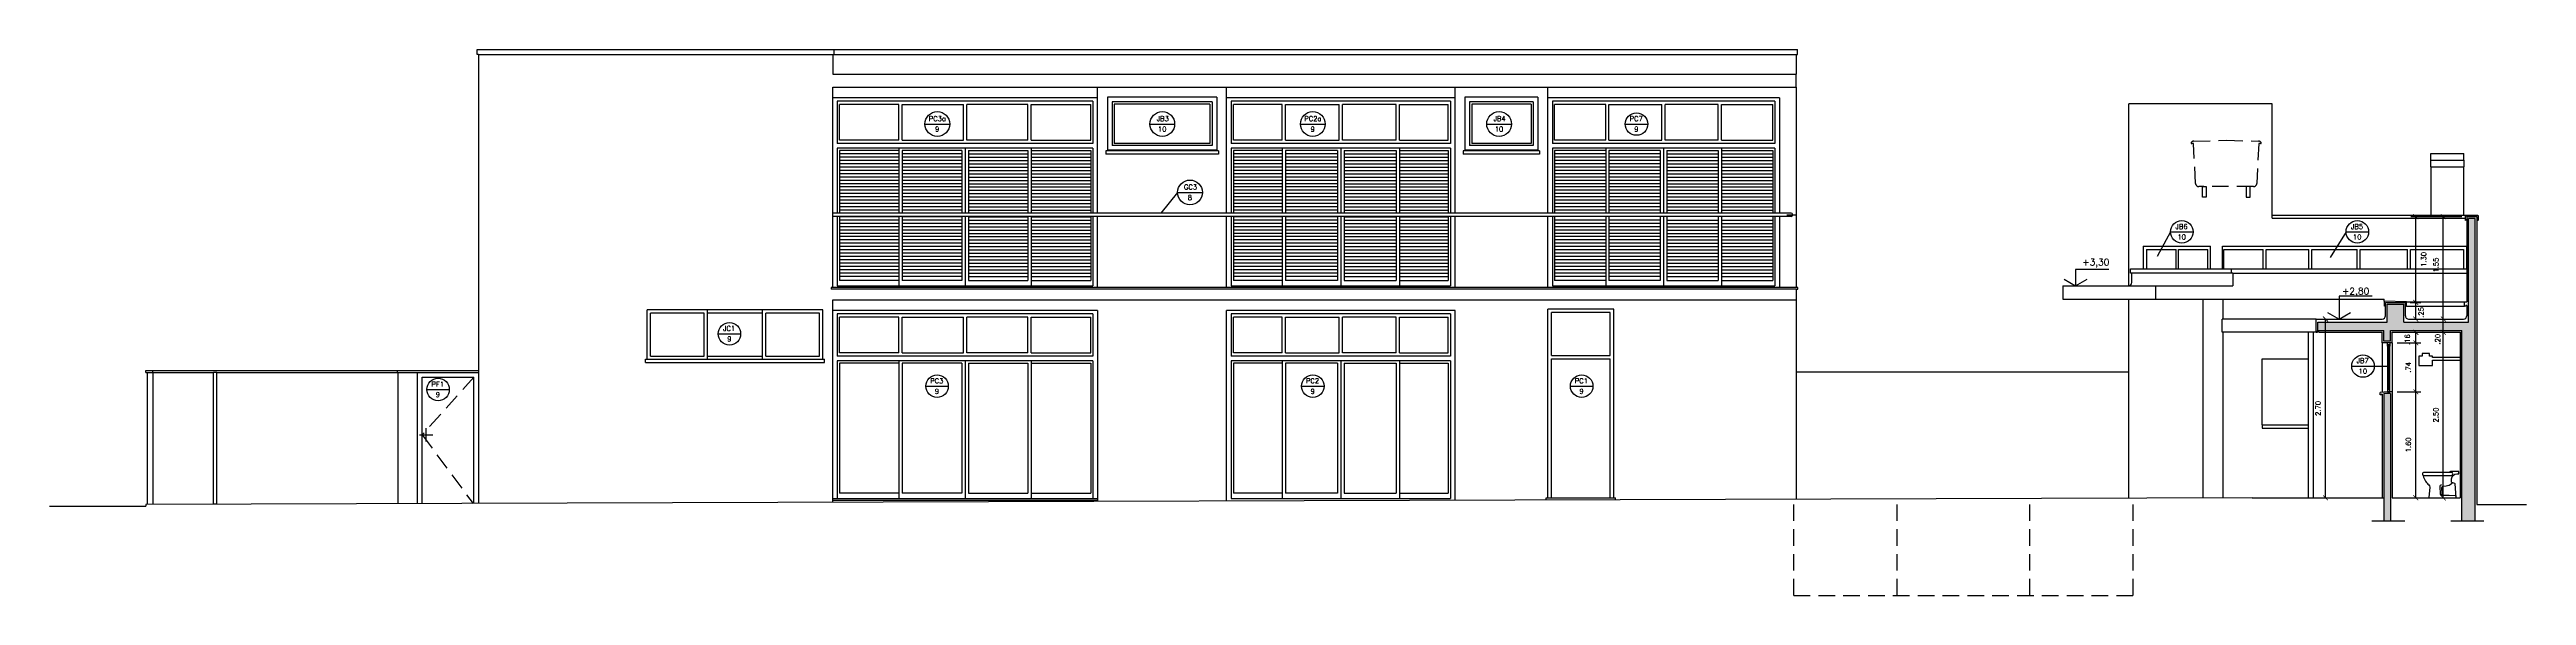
# Model space of a CAD drawing. Header units: millimetres. Extents: x 128 to 761, y 122 to 191.
# Drawn here: x 723.1 to 760.51, y 122.53 to 130.77 of the extents above; entities that cross this region are included whole.
import ezdxf

# ---------------------------------------------------------------- set-up
doc = ezdxf.new("R2010")
doc.units = ezdxf.units.MM
doc.linetypes.add('DASHDOT', pattern=[1, 0.5, -0.25, 0, -0.25])
doc.linetypes.add('HIDDEN', pattern=[0.375, 0.25, -0.125])
for name, color, linetype in [('ALV', 5, 'Continuous'), ('CAIX', 2, 'Continuous'), ('CAIXN', 7, 'Continuous'), ('COTAS', 1, 'Continuous'), ('LPROJ', 7, 'HIDDEN'), ('LVISTA01', 8, 'Continuous'), ('LVISTA02', 1, 'Continuous'), ('LVISTA03', 4, 'Continuous'), ('NOTAS', 2, 'Continuous'), ('PEÇAS', 7, 'Continuous'), ('PEÇAS50', 8, 'Continuous'), ('REVEST', 2, 'Continuous'), ('SOLID', 8, 'Continuous')]:
    doc.layers.add(name, color=color, linetype=linetype)
doc.styles.add('60-50', font='romans.shx', dxfattribs={"height": 0.075})
doc.styles.add('80-50', font='romans.shx', dxfattribs={"height": 0.1})
doc.dimstyles.new('50', dxfattribs={"dimtxt": 0.1, "dimasz": 2.5, "dimexe": 1.25, "dimexo": 0.625, "dimgap": 0.075, "dimtad": 1, "dimzin": 0, "dimdsep": 46, "dimtxsty": '60-50', "dimcen": 2.5, "dimclrt": 3, "dimadec": 0, "dimazin": 0, "dimtfac": 1, "dimtmove": 0, "dimatfit": 3, "dimfxl": 1, "dimarcsym": 0})

# ---------------------------------------------------------------- blocks, each defined once
blk = doc.blocks.new('_ARCHTICK')
at = {"color": 0, "linetype": 'ByBlock', "const_width": 0.15}
blk.add_lwpolyline([(-0.5, -0.5), (0.5, 0.5)], dxfattribs=at)
blk = doc.blocks.new('*D536')
at = {"layer": 'COTAS', "color": 0, "lineweight": -2}
for p, q in [((758.554, 125.6), (758.91, 125.6)), ((758.835, 124), (758.835, 125.6))]:
    blk.add_line(p, q, dxfattribs=at)
at = {"layer": 'DEFPOINTS', "color": 0}
for p in [(758.479, 125.6), (758.835, 125.6), (758.835, 124)]:
    blk.add_point(p, dxfattribs=at)
at = {"layer": 'COTAS', "color": 0, "lineweight": -2, "xscale": 0.075, "yscale": 0.075, "zscale": 0.075}
for p, rotation in [((758.835, 125.6), 90), ((758.835, 124), 270)]:
    blk.add_blockref('_ARCHTICK', p, dxfattribs=dict(at, rotation=rotation))
at = {"layer": 'COTAS', "color": 3, "insert": (758.722, 124.8), "char_height": 0.075, "attachment_point": 5, "rotation": 90, "style": '60-50'}
blk.add_mtext('1.60', dxfattribs=at)
blk = doc.blocks.new('*D537')
at = {"layer": 'COTAS', "color": 0, "lineweight": -2}
for p, q in [((758.554, 126.34), (758.91, 126.34)), ((758.835, 125.6), (758.835, 126.34))]:
    blk.add_line(p, q, dxfattribs=at)
at = {"layer": 'DEFPOINTS', "color": 0}
for p in [(758.479, 126.34), (758.835, 126.34), (758.479, 125.6)]:
    blk.add_point(p, dxfattribs=at)
at = {"layer": 'COTAS', "color": 0, "lineweight": -2, "xscale": 0.075, "yscale": 0.075, "zscale": 0.075}
for p, rotation in [((758.835, 126.34), 90), ((758.835, 125.6), 270)]:
    blk.add_blockref('_ARCHTICK', p, dxfattribs=dict(at, rotation=rotation))
at = {"layer": 'COTAS', "color": 3, "insert": (758.722, 125.97), "char_height": 0.075, "attachment_point": 5, "rotation": 90, "style": '60-50'}
blk.add_mtext('.74', dxfattribs=at)
blk = doc.blocks.new('*D538')
at = {"layer": 'COTAS', "color": 0, "lineweight": -2}
blk.add_line((758.835, 126.34), (758.835, 126.5), dxfattribs=at)
at = {"layer": 'DEFPOINTS', "color": 0}
for p in [(758.835, 126.5), (758.835, 126.5), (758.479, 126.34)]:
    blk.add_point(p, dxfattribs=at)
at = {"layer": 'COTAS', "color": 0, "lineweight": -2, "xscale": 0.075, "yscale": 0.075, "zscale": 0.075}
for p, rotation in [((758.835, 126.5), 90), ((758.835, 126.34), 270)]:
    blk.add_blockref('_ARCHTICK', p, dxfattribs=dict(at, rotation=rotation))
at = {"layer": 'COTAS', "color": 3, "insert": (758.707, 126.39), "char_height": 0.075, "attachment_point": 5, "rotation": 90, "style": '60-50'}
blk.add_mtext('.16', dxfattribs=at)
blk = doc.blocks.new('*D539')
at = {"layer": 'COTAS', "color": 0, "lineweight": -2}
for p, q in [((758.752, 126.95), (758.91, 126.95)), ((758.835, 126.7), (758.835, 126.95))]:
    blk.add_line(p, q, dxfattribs=at)
at = {"layer": 'DEFPOINTS', "color": 0}
for p in [(758.677, 126.95), (758.835, 126.95), (758.835, 126.7)]:
    blk.add_point(p, dxfattribs=at)
at = {"layer": 'COTAS', "color": 0, "lineweight": -2, "xscale": 0.075, "yscale": 0.075, "zscale": 0.075}
for p, rotation in [((758.835, 126.95), 90), ((758.835, 126.7), 270)]:
    blk.add_blockref('_ARCHTICK', p, dxfattribs=dict(at, rotation=rotation))
at = {"layer": 'COTAS', "color": 3, "insert": (758.914, 126.8), "char_height": 0.075, "attachment_point": 5, "rotation": 90, "style": '60-50'}
blk.add_mtext('.25', dxfattribs=at)
blk = doc.blocks.new('*D540')
at = {"layer": 'COTAS', "color": 0, "lineweight": -2}
for p, q in [((759.53, 128.245), (758.76, 128.245)), ((758.835, 126.95), (758.835, 128.245))]:
    blk.add_line(p, q, dxfattribs=at)
at = {"layer": 'DEFPOINTS', "color": 0}
for p in [(758.835, 128.245), (759.605, 128.245), (758.677, 126.95)]:
    blk.add_point(p, dxfattribs=at)
at = {"layer": 'COTAS', "color": 0, "lineweight": -2, "xscale": 0.075, "yscale": 0.075, "zscale": 0.075}
for p, rotation in [((758.835, 128.245), 90), ((758.835, 126.95), 270)]:
    blk.add_blockref('_ARCHTICK', p, dxfattribs=dict(at, rotation=rotation))
at = {"layer": 'COTAS', "color": 3, "insert": (758.955, 127.6), "char_height": 0.075, "attachment_point": 5, "rotation": 90, "style": '60-50'}
blk.add_mtext('1.30', dxfattribs=at)
blk = doc.blocks.new('*D541')
at = {"layer": 'COTAS', "color": 0, "lineweight": -2}
blk.add_line((759.25, 124), (759.25, 126.5), dxfattribs=at)
at = {"layer": 'DEFPOINTS', "color": 0}
for p in [(759.25, 126.5), (759.25, 126.5), (759.25, 124)]:
    blk.add_point(p, dxfattribs=at)
at = {"layer": 'COTAS', "color": 0, "lineweight": -2, "xscale": 0.075, "yscale": 0.075, "zscale": 0.075}
for p, rotation in [((759.25, 126.5), 90), ((759.25, 124), 270)]:
    blk.add_blockref('_ARCHTICK', p, dxfattribs=dict(at, rotation=rotation))
at = {"layer": 'COTAS', "color": 3, "insert": (759.138, 125.25), "char_height": 0.075, "attachment_point": 5, "rotation": 90, "style": '60-50'}
blk.add_mtext('2.50', dxfattribs=at)
blk = doc.blocks.new('*D542')
at = {"layer": 'COTAS', "color": 0, "lineweight": -2}
for p, q in [((759.53, 128.245), (759.175, 128.245)), ((759.25, 126.7), (759.25, 128.245))]:
    blk.add_line(p, q, dxfattribs=at)
at = {"layer": 'DEFPOINTS', "color": 0}
for p in [(759.25, 128.245), (759.605, 128.245), (759.25, 126.7)]:
    blk.add_point(p, dxfattribs=at)
at = {"layer": 'COTAS', "color": 0, "lineweight": -2, "xscale": 0.075, "yscale": 0.075, "zscale": 0.075}
for p, rotation in [((759.25, 128.245), 90), ((759.25, 126.7), 270)]:
    blk.add_blockref('_ARCHTICK', p, dxfattribs=dict(at, rotation=rotation))
at = {"layer": 'COTAS', "color": 3, "insert": (759.138, 127.514), "char_height": 0.075, "attachment_point": 5, "rotation": 90, "style": '60-50'}
blk.add_mtext('1.55', dxfattribs=at)
blk = doc.blocks.new('*D543')
at = {"layer": 'COTAS', "color": 0, "lineweight": -2}
blk.add_line((759.25, 126.5), (759.25, 126.7), dxfattribs=at)
at = {"layer": 'DEFPOINTS', "color": 0}
for p in [(759.25, 126.7), (759.25, 126.7), (759.25, 126.5)]:
    blk.add_point(p, dxfattribs=at)
at = {"layer": 'COTAS', "color": 0, "lineweight": -2, "xscale": 0.075, "yscale": 0.075, "zscale": 0.075}
for p, rotation in [((759.25, 126.7), 90), ((759.25, 126.5), 270)]:
    blk.add_blockref('_ARCHTICK', p, dxfattribs=dict(at, rotation=rotation))
at = {"layer": 'COTAS', "color": 3, "insert": (759.165, 126.395), "char_height": 0.075, "attachment_point": 5, "rotation": 90, "style": '60-50'}
blk.add_mtext('.20', dxfattribs=at)
blk = doc.blocks.new('*D544')
at = {"layer": 'COTAS', "color": 0, "lineweight": -2}
blk.add_line((757.472, 124), (757.472, 126.7), dxfattribs=at)
at = {"layer": 'DEFPOINTS', "color": 0}
for p in [(757.472, 126.7), (757.472, 126.7), (757.472, 124)]:
    blk.add_point(p, dxfattribs=at)
at = {"layer": 'COTAS', "color": 0, "lineweight": -2, "xscale": 0.075, "yscale": 0.075, "zscale": 0.075}
for p, rotation in [((757.472, 126.7), 90), ((757.472, 124), 270)]:
    blk.add_blockref('_ARCHTICK', p, dxfattribs=dict(at, rotation=rotation))
at = {"layer": 'COTAS', "color": 3, "insert": (757.359, 125.35), "char_height": 0.075, "attachment_point": 5, "rotation": 90, "style": '60-50'}
blk.add_mtext('2.70', dxfattribs=at)

msp = doc.modelspace()

# ---------------------------------------------------------------- hatches: boundary and pattern name
at = {"layer": 'SOLID'}
h = msp.add_hatch(color=256, dxfattribs=at)
h.paths.add_polyline_path([(759.7295, 128.2202), (759.6295, 128.2202), (759.6295, 126.6502), (758.652, 126.6502), (758.652, 126.9252), (758.402, 126.9252), (758.402, 126.6502), (757.3572, 126.6502), (757.3572, 126.5252), (758.3544, 126.5252), (758.3544, 126.3652), (758.4544, 126.3652), (758.4544, 126.5252), (759.5295, 126.5252), (759.5295, 123.6502), (759.7295, 123.6502)])
h.paths.add_polyline_path([(758.4544, 125.5752), (758.3544, 125.5752), (758.3544, 123.6502), (758.4544, 123.6502)], flags=17)

# ---------------------------------------------------------------- linework, layer by layer
at = {"layer": 'ALV'}
for p, q in [((759.6295, 126.6502), (759.6295, 128.2202)), ((759.7295, 128.2202), (759.6295, 128.2202)), ((759.7295, 123.6502), (759.7295, 128.2202)), ((758.402, 126.6502), (758.402, 126.9252)), ((758.402, 126.9252), (758.652, 126.9252)), ((758.652, 126.6502), (758.652, 126.9252)), ((757.3572, 126.6502), (758.402, 126.6502)), ((757.3572, 126.5252), (757.3572, 126.6502)), ((757.3572, 126.5252), (758.3544, 126.5252)), ((758.3544, 126.3652), (758.3544, 126.5252)), ((758.4544, 126.5252), (759.5295, 126.5252)), ((758.4544, 126.3652), (758.4544, 126.5252)), ((758.652, 126.6502), (759.6295, 126.6502)), ((759.5295, 123.6502), (759.5295, 126.5252)), ((758.4544, 126.3652), (758.3544, 126.3652)), ((758.4544, 125.5752), (758.3544, 125.5752)), ((758.3544, 125.5752), (758.3544, 123.6502)), ((758.4544, 125.5752), (758.4544, 123.6502))]:
    msp.add_line(p, q, dxfattribs=at)
at = {"layer": 'CAIX'}
for p, q in [((758.4069, 126.2902), (758.4069, 126.3402)), ((758.4169, 126.2902), (758.4069, 126.2902)), ((758.4169, 126.3102), (758.4169, 126.2902)), ((758.4319, 126.3102), (758.4169, 126.3102)), ((758.4169, 126.2902), (758.4169, 125.6502)), ((758.4319, 126.2902), (758.4319, 126.3102)), ((758.4319, 126.2902), (758.4319, 125.6502)), ((758.4419, 126.2902), (758.4319, 126.2902)), ((758.4419, 126.3402), (758.4419, 126.2902)), ((725.574, 123.9102), (725.574, 125.8902)), ((725.624, 125.8902), (725.574, 125.8902)), ((725.624, 123.9102), (725.624, 125.8902)), ((725.574, 123.9102), (725.624, 123.9102))]:
    msp.add_line(p, q, dxfattribs=at)
for points in [[(759.6045, 128.2102), (759.5845, 128.1902), (759.5845, 128.2552), (759.7745, 128.2652), (759.7745, 128.1902), (759.7545, 128.2102)], [(758.677, 126.9152), (758.697, 126.8952), (758.697, 126.9602), (758.357, 126.9702), (758.357, 126.8952), (758.377, 126.9152)]]:
    msp.add_lwpolyline(points, dxfattribs=at)
msp.add_lwpolyline([(758.4169, 125.6302), (758.4169, 125.6502), (758.4069, 125.6502), (758.4069, 125.6002), (758.4419, 125.6002), (758.4419, 125.6502), (758.4319, 125.6502), (758.4319, 125.6302)], close=True, dxfattribs=at)
at = {"layer": 'CAIXN', "color": 8, "ltscale": 0.5}
for p, q in [((736.3174, 129.6449), (736.6914, 129.6449)), ((739.715, 129.6449), (740.089, 129.6449)), ((741.9885, 129.6449), (742.3625, 129.6449)), ((744.8027, 129.6449), (745.1767, 129.6449)), ((746.8947, 129.6449), (747.2347, 129.6449)), ((740.1338, 128.6121), (739.8798, 128.3002)), ((740.1338, 128.6121), (740.5078, 128.6121)), ((755.1306, 128.0161), (754.931, 127.6458)), ((755.1306, 128.0161), (755.4706, 128.0161)), ((757.782, 128.0161), (757.5397, 127.6315)), ((757.782, 128.0161), (758.122, 128.0161)), ((733.194, 126.4769), (733.534, 126.4769)), ((757.8673, 125.9897), (758.4169, 125.9897)), ((728.7936, 125.6354), (729.1336, 125.6354)), ((736.3305, 125.686), (736.6705, 125.686)), ((742.0055, 125.686), (742.3455, 125.686)), ((746.0666, 125.686), (746.4066, 125.686))]:
    msp.add_line(p, q, dxfattribs=at)
for centre, radius in [((736.5044, 129.6449), 0.187), ((739.902, 129.6449), 0.187), ((742.1755, 129.6449), 0.187), ((744.9897, 129.6449), 0.187), ((747.0647, 129.6449), 0.17), ((740.3208, 128.6121), 0.187), ((755.3006, 128.0161), 0.17), ((757.952, 128.0161), 0.17), ((733.364, 126.4769), 0.17), ((758.0373, 125.9897), 0.17), ((728.9636, 125.6354), 0.17), ((736.5005, 125.686), 0.17), ((742.1755, 125.686), 0.17), ((746.2366, 125.686), 0.17)]:
    msp.add_circle(centre, radius, dxfattribs=at)
at = {"layer": 'LPROJ'}
for p, q in [((729.504, 125.8202), (728.724, 124.9502)), ((728.724, 124.9502), (729.4924, 123.9157)), ((749.4386, 122.5252), (749.4386, 123.9784)), ((751.0031, 122.5252), (751.0031, 123.9833)), ((753.0031, 122.5252), (753.0031, 123.9896)), ((754.5676, 122.5252), (754.5676, 123.9945)), ((749.4386, 122.5252), (754.5676, 122.5252))]:
    msp.add_line(p, q, dxfattribs=at)
msp.add_lwpolyline([(756.4607, 129.3861, -0.1914569), (756.4946, 129.3715), (756.4988, 129.3672, -0.6681786), (756.4918, 129.3502), (756.4634, 129.3502), (756.4333, 128.7477, -0.3996556), (756.3833, 128.7002), (755.5585, 128.7002, -0.3996556), (755.5085, 128.7477), (755.4784, 129.3502), (755.45, 129.3502, -0.6681786), (755.443, 129.3672), (755.4472, 129.3715, -0.1914569), (755.4811, 129.3861), (755.9695, 129.4001, -0.0143646), (755.9723, 129.4001)], format="xyb", close=True, dxfattribs=at)
for points in [[(755.6109, 128.7002), (755.6709, 128.7002), (755.6709, 128.5402), (755.6109, 128.5402)], [(756.2709, 128.7002), (756.2709, 128.5402), (756.3309, 128.5402), (756.3309, 128.7002)]]:
    msp.add_lwpolyline(points, close=True, dxfattribs=at)
at = {"layer": 'LVISTA01'}
for p, q in [((738.924, 130.0402), (734.924, 130.0402)), ((734.994, 129.9902), (734.994, 129.3502)), ((738.854, 129.9902), (734.994, 129.9902)), ((735.924, 129.9402), (735.0265, 129.9402)), ((735.0265, 129.4002), (735.0265, 129.9402)), ((735.924, 129.4002), (735.924, 129.9402)), ((735.974, 129.4002), (735.974, 129.9402)), ((735.974, 129.9402), (736.899, 129.9402)), ((736.899, 129.4002), (736.899, 129.9402)), ((737.874, 129.9402), (736.949, 129.9402)), ((736.949, 129.4002), (736.949, 129.9402)), ((737.874, 129.4002), (737.874, 129.9402)), ((737.924, 129.9402), (738.8215, 129.9402)), ((737.924, 129.4002), (737.924, 129.9402)), ((738.8215, 129.4002), (738.8215, 129.9402)), ((738.854, 129.9902), (738.854, 129.3502)), ((739.144, 129.9802), (739.144, 129.3202)), ((740.6539, 129.9802), (739.144, 129.9802)), ((739.1767, 129.9475), (739.1767, 129.3529)), ((740.6212, 129.9475), (739.1767, 129.9475)), ((740.6212, 129.9475), (740.6212, 129.3529)), ((740.6539, 129.9802), (740.6539, 129.3202)), ((744.324, 130.0402), (740.874, 130.0402)), ((740.944, 129.9902), (740.944, 129.3502)), ((744.254, 129.9902), (740.944, 129.9902)), ((741.7115, 129.9402), (740.9765, 129.9402)), ((740.9765, 129.4002), (740.9765, 129.9402)), ((741.7115, 129.4002), (741.7115, 129.9402)), ((741.7615, 129.4002), (741.7615, 129.9402)), ((741.7615, 129.9402), (742.574, 129.9402)), ((742.574, 129.4002), (742.574, 129.9402)), ((743.4365, 129.9402), (742.624, 129.9402)), ((742.624, 129.4002), (742.624, 129.9402)), ((743.4365, 129.4002), (743.4365, 129.9402)), ((743.4865, 129.9402), (744.2215, 129.9402)), ((743.4865, 129.4002), (743.4865, 129.9402)), ((744.2215, 129.4002), (744.2215, 129.9402)), ((744.254, 129.9902), (744.254, 129.3502)), ((744.544, 129.9802), (744.544, 129.3202)), ((745.5039, 129.9802), (744.544, 129.9802)), ((744.5767, 129.9475), (744.5767, 129.3529)), ((745.4712, 129.9475), (744.5767, 129.9475)), ((745.4712, 129.9475), (745.4712, 129.3529)), ((745.5039, 129.9802), (745.5039, 129.3202)), ((749.224, 130.0402), (745.724, 130.0402)), ((745.794, 129.9902), (745.794, 129.3502)), ((749.154, 129.9902), (745.794, 129.9902)), ((746.599, 129.9402), (745.8265, 129.9402)), ((745.8265, 129.4002), (745.8265, 129.9402)), ((746.599, 129.4002), (746.599, 129.9402)), ((746.649, 129.4002), (746.649, 129.9402)), ((746.649, 129.9402), (747.449, 129.9402)), ((747.449, 129.4002), (747.449, 129.9402)), ((748.299, 129.9402), (747.499, 129.9402)), ((747.499, 129.4002), (747.499, 129.9402)), ((748.299, 129.4002), (748.299, 129.9402)), ((748.349, 129.9402), (749.1215, 129.9402)), ((748.349, 129.4002), (748.349, 129.9402)), ((749.1215, 129.4002), (749.1215, 129.9402)), ((749.154, 129.9902), (749.154, 129.3502)), ((749.224, 130.0402), (749.224, 128.3002)), ((738.854, 129.3502), (734.994, 129.3502)), ((738.854, 129.2802), (734.994, 129.2802)), ((734.994, 129.2802), (734.994, 128.3002)), ((735.924, 129.4002), (735.0265, 129.4002)), ((735.0265, 129.2442), (735.0265, 128.3002)), ((735.924, 129.2442), (735.0265, 129.2442)), ((735.924, 129.1942), (735.0265, 129.1942)), ((735.924, 129.1442), (735.0265, 129.1442)), ((735.924, 129.0942), (735.0265, 129.0942)), ((735.924, 129.2802), (735.924, 128.3002)), ((735.974, 129.4002), (736.899, 129.4002)), ((736.874, 129.2442), (735.974, 129.2442)), ((735.974, 129.2442), (735.974, 128.3002)), ((736.874, 129.1942), (735.974, 129.1942)), ((736.874, 129.1442), (735.974, 129.1442)), ((736.874, 129.0942), (735.974, 129.0942)), ((736.874, 129.2442), (736.874, 128.3002)), ((736.924, 129.2802), (736.924, 128.3002)), ((737.874, 129.4002), (736.949, 129.4002)), ((736.974, 129.2442), (737.874, 129.2442)), ((736.974, 129.2442), (736.974, 128.3002)), ((736.974, 129.1942), (737.874, 129.1942)), ((736.974, 129.1442), (737.874, 129.1442)), ((736.974, 129.0942), (737.874, 129.0942)), ((737.874, 129.2442), (737.874, 128.3002)), ((737.924, 129.4002), (738.8215, 129.4002)), ((737.924, 129.2802), (737.924, 128.3002)), ((737.924, 129.2442), (738.8215, 129.2442)), ((737.924, 129.1942), (738.8215, 129.1942)), ((737.924, 129.1442), (738.8215, 129.1442)), ((737.924, 129.0942), (738.8215, 129.0942)), ((738.8215, 129.2442), (738.8215, 128.3002)), ((738.854, 129.2802), (738.854, 128.3002)), ((740.6539, 129.3202), (739.144, 129.3202)), ((740.6212, 129.3529), (739.1767, 129.3529)), ((744.254, 129.3502), (740.944, 129.3502)), ((744.254, 129.2802), (740.944, 129.2802)), ((740.944, 129.2802), (740.944, 128.3002)), ((741.7115, 129.4002), (740.9765, 129.4002)), ((740.9765, 129.2442), (740.9765, 128.3002)), ((741.7115, 129.2442), (740.9765, 129.2442)), ((741.7115, 129.1942), (740.9765, 129.1942)), ((741.7115, 129.1442), (740.9765, 129.1442)), ((741.7115, 129.0942), (740.9765, 129.0942)), ((741.7115, 129.2802), (741.7115, 128.3002)), ((741.7615, 129.4002), (742.574, 129.4002)), ((742.549, 129.2442), (741.7615, 129.2442)), ((741.7615, 129.2442), (741.7615, 128.3002)), ((742.549, 129.1942), (741.7615, 129.1942)), ((742.549, 129.1442), (741.7615, 129.1442)), ((742.549, 129.0942), (741.7615, 129.0942)), ((742.549, 129.2442), (742.549, 128.3002)), ((742.599, 129.2802), (742.599, 128.3002)), ((743.4365, 129.4002), (742.624, 129.4002)), ((742.649, 129.2442), (743.4365, 129.2442)), ((742.649, 129.2442), (742.649, 128.3002)), ((742.649, 129.1942), (743.4365, 129.1942)), ((742.649, 129.1442), (743.4365, 129.1442)), ((742.649, 129.0942), (743.4365, 129.0942)), ((743.4365, 129.2442), (743.4365, 128.3002)), ((743.4865, 129.4002), (744.2215, 129.4002)), ((743.4865, 129.2802), (743.4865, 128.3002)), ((743.4865, 129.2442), (744.2215, 129.2442)), ((743.4865, 129.1942), (744.2215, 129.1942)), ((743.4865, 129.1442), (744.2215, 129.1442)), ((743.4865, 129.0942), (744.2215, 129.0942)), ((744.2215, 129.2442), (744.2215, 128.3002)), ((744.254, 129.2802), (744.254, 128.3002)), ((745.5039, 129.3202), (744.544, 129.3202)), ((745.4712, 129.3529), (744.5767, 129.3529)), ((749.154, 129.3502), (745.794, 129.3502)), ((749.154, 129.2802), (745.794, 129.2802)), ((745.794, 129.2802), (745.794, 128.3002)), ((746.599, 129.4002), (745.8265, 129.4002)), ((745.8265, 129.2442), (745.8265, 128.3002)), ((746.599, 129.2442), (745.8265, 129.2442)), ((746.599, 129.1942), (745.8265, 129.1942)), ((746.599, 129.1442), (745.8265, 129.1442)), ((746.599, 129.0942), (745.8265, 129.0942)), ((746.599, 129.2802), (746.599, 128.3002)), ((746.649, 129.4002), (747.449, 129.4002)), ((747.424, 129.2442), (746.649, 129.2442)), ((746.649, 129.2442), (746.649, 128.3002)), ((747.424, 129.1942), (746.649, 129.1942)), ((747.424, 129.1442), (746.649, 129.1442)), ((747.424, 129.0942), (746.649, 129.0942)), ((747.424, 129.2442), (747.424, 128.3002)), ((747.474, 129.2802), (747.474, 128.3002)), ((748.299, 129.4002), (747.499, 129.4002)), ((747.524, 129.2442), (748.299, 129.2442)), ((747.524, 129.2442), (747.524, 128.3002)), ((747.524, 129.1942), (748.299, 129.1942)), ((747.524, 129.1442), (748.299, 129.1442)), ((747.524, 129.0942), (748.299, 129.0942)), ((748.299, 129.2442), (748.299, 128.3002)), ((748.349, 129.4002), (749.1215, 129.4002)), ((748.349, 129.2802), (748.349, 128.3002)), ((748.349, 129.2442), (749.1215, 129.2442)), ((748.349, 129.1942), (749.1215, 129.1942)), ((748.349, 129.1442), (749.1215, 129.1442)), ((748.349, 129.0942), (749.1215, 129.0942)), ((749.1215, 129.2442), (749.1215, 128.3002)), ((749.154, 129.2802), (749.154, 128.3002)), ((735.924, 129.0442), (735.0265, 129.0442)), ((735.924, 128.9942), (735.0265, 128.9942)), ((735.924, 128.9442), (735.0265, 128.9442)), ((735.924, 128.8942), (735.0265, 128.8942)), ((735.924, 128.8442), (735.0265, 128.8442)), ((735.924, 128.7942), (735.0265, 128.7942)), ((735.924, 128.7442), (735.0265, 128.7442)), ((735.924, 128.6942), (735.0265, 128.6942)), ((736.874, 129.0442), (735.974, 129.0442)), ((736.874, 128.9942), (735.974, 128.9942)), ((736.874, 128.9442), (735.974, 128.9442)), ((736.874, 128.8942), (735.974, 128.8942)), ((736.874, 128.8442), (735.974, 128.8442)), ((736.874, 128.7942), (735.974, 128.7942)), ((736.874, 128.7442), (735.974, 128.7442)), ((736.874, 128.6942), (735.974, 128.6942)), ((736.974, 129.0442), (737.874, 129.0442)), ((736.974, 128.9942), (737.874, 128.9942)), ((736.974, 128.9442), (737.874, 128.9442)), ((736.974, 128.8942), (737.874, 128.8942)), ((736.974, 128.8442), (737.874, 128.8442)), ((736.974, 128.7942), (737.874, 128.7942)), ((736.974, 128.7442), (737.874, 128.7442)), ((736.974, 128.6942), (737.874, 128.6942)), ((737.924, 129.0442), (738.8215, 129.0442)), ((737.924, 128.9942), (738.8215, 128.9942)), ((737.924, 128.9442), (738.8215, 128.9442)), ((737.924, 128.8942), (738.8215, 128.8942)), ((737.924, 128.8442), (738.8215, 128.8442)), ((737.924, 128.7942), (738.8215, 128.7942)), ((737.924, 128.7442), (738.8215, 128.7442)), ((737.924, 128.6942), (738.8215, 128.6942)), ((741.7115, 129.0442), (740.9765, 129.0442)), ((741.7115, 128.9942), (740.9765, 128.9942)), ((741.7115, 128.9442), (740.9765, 128.9442)), ((741.7115, 128.8942), (740.9765, 128.8942)), ((741.7115, 128.8442), (740.9765, 128.8442)), ((741.7115, 128.7942), (740.9765, 128.7942)), ((741.7115, 128.7442), (740.9765, 128.7442)), ((741.7115, 128.6942), (740.9765, 128.6942)), ((742.549, 129.0442), (741.7615, 129.0442)), ((742.549, 128.9942), (741.7615, 128.9942)), ((742.549, 128.9442), (741.7615, 128.9442)), ((742.549, 128.8942), (741.7615, 128.8942)), ((742.549, 128.8442), (741.7615, 128.8442)), ((742.549, 128.7942), (741.7615, 128.7942)), ((742.549, 128.7442), (741.7615, 128.7442)), ((742.549, 128.6942), (741.7615, 128.6942)), ((742.649, 129.0442), (743.4365, 129.0442)), ((742.649, 128.9942), (743.4365, 128.9942)), ((742.649, 128.9442), (743.4365, 128.9442)), ((742.649, 128.8942), (743.4365, 128.8942)), ((742.649, 128.8442), (743.4365, 128.8442)), ((742.649, 128.7942), (743.4365, 128.7942)), ((742.649, 128.7442), (743.4365, 128.7442)), ((742.649, 128.6942), (743.4365, 128.6942)), ((743.4865, 129.0442), (744.2215, 129.0442)), ((743.4865, 128.9942), (744.2215, 128.9942)), ((743.4865, 128.9442), (744.2215, 128.9442)), ((743.4865, 128.8942), (744.2215, 128.8942)), ((743.4865, 128.8442), (744.2215, 128.8442)), ((743.4865, 128.7942), (744.2215, 128.7942)), ((743.4865, 128.7442), (744.2215, 128.7442)), ((743.4865, 128.6942), (744.2215, 128.6942)), ((746.599, 129.0442), (745.8265, 129.0442)), ((746.599, 128.9942), (745.8265, 128.9942)), ((746.599, 128.9442), (745.8265, 128.9442)), ((746.599, 128.8942), (745.8265, 128.8942)), ((746.599, 128.8442), (745.8265, 128.8442)), ((746.599, 128.7942), (745.8265, 128.7942)), ((746.599, 128.7442), (745.8265, 128.7442)), ((746.599, 128.6942), (745.8265, 128.6942)), ((747.424, 129.0442), (746.649, 129.0442)), ((747.424, 128.9942), (746.649, 128.9942)), ((747.424, 128.9442), (746.649, 128.9442)), ((747.424, 128.8942), (746.649, 128.8942)), ((747.424, 128.8442), (746.649, 128.8442)), ((747.424, 128.7942), (746.649, 128.7942)), ((747.424, 128.7442), (746.649, 128.7442)), ((747.424, 128.6942), (746.649, 128.6942)), ((747.524, 129.0442), (748.299, 129.0442)), ((747.524, 128.9942), (748.299, 128.9942)), ((747.524, 128.9442), (748.299, 128.9442)), ((747.524, 128.8942), (748.299, 128.8942)), ((747.524, 128.8442), (748.299, 128.8442)), ((747.524, 128.7942), (748.299, 128.7942)), ((747.524, 128.7442), (748.299, 128.7442)), ((747.524, 128.6942), (748.299, 128.6942)), ((748.349, 129.0442), (749.1215, 129.0442)), ((748.349, 128.9942), (749.1215, 128.9942)), ((748.349, 128.9442), (749.1215, 128.9442)), ((748.349, 128.8942), (749.1215, 128.8942)), ((748.349, 128.8442), (749.1215, 128.8442)), ((748.349, 128.7942), (749.1215, 128.7942)), ((748.349, 128.7442), (749.1215, 128.7442)), ((748.349, 128.6942), (749.1215, 128.6942)), ((735.924, 128.6442), (735.0265, 128.6442)), ((735.924, 128.5942), (735.0265, 128.5942)), ((735.924, 128.5442), (735.0265, 128.5442)), ((735.924, 128.4942), (735.0265, 128.4942)), ((735.924, 128.4442), (735.0265, 128.4442)), ((735.924, 128.3942), (735.0265, 128.3942)), ((735.924, 128.3442), (735.0265, 128.3442)), ((736.874, 128.6442), (735.974, 128.6442)), ((736.874, 128.5942), (735.974, 128.5942)), ((736.874, 128.5442), (735.974, 128.5442)), ((736.874, 128.4942), (735.974, 128.4942)), ((736.874, 128.4442), (735.974, 128.4442)), ((736.874, 128.3942), (735.974, 128.3942)), ((736.874, 128.3442), (735.974, 128.3442)), ((736.974, 128.6442), (737.874, 128.6442)), ((736.974, 128.5942), (737.874, 128.5942)), ((736.974, 128.5442), (737.874, 128.5442)), ((736.974, 128.4942), (737.874, 128.4942)), ((736.974, 128.4442), (737.874, 128.4442)), ((736.974, 128.3942), (737.874, 128.3942)), ((736.974, 128.3442), (737.874, 128.3442)), ((737.924, 128.6442), (738.8215, 128.6442)), ((737.924, 128.5942), (738.8215, 128.5942)), ((737.924, 128.5442), (738.8215, 128.5442)), ((737.924, 128.4942), (738.8215, 128.4942)), ((737.924, 128.4442), (738.8215, 128.4442)), ((737.924, 128.3942), (738.8215, 128.3942)), ((737.924, 128.3442), (738.8215, 128.3442)), ((741.7115, 128.6442), (740.9765, 128.6442)), ((741.7115, 128.5942), (740.9765, 128.5942)), ((741.7115, 128.5442), (740.9765, 128.5442)), ((741.7115, 128.4942), (740.9765, 128.4942)), ((741.7115, 128.4442), (740.9765, 128.4442)), ((741.7115, 128.3942), (740.9765, 128.3942)), ((741.7115, 128.3442), (740.9765, 128.3442)), ((742.549, 128.6442), (741.7615, 128.6442)), ((742.549, 128.5942), (741.7615, 128.5942)), ((742.549, 128.5442), (741.7615, 128.5442)), ((742.549, 128.4942), (741.7615, 128.4942)), ((742.549, 128.4442), (741.7615, 128.4442)), ((742.549, 128.3942), (741.7615, 128.3942)), ((742.549, 128.3442), (741.7615, 128.3442)), ((742.649, 128.6442), (743.4365, 128.6442)), ((742.649, 128.5942), (743.4365, 128.5942)), ((742.649, 128.5442), (743.4365, 128.5442)), ((742.649, 128.4942), (743.4365, 128.4942)), ((742.649, 128.4442), (743.4365, 128.4442)), ((742.649, 128.3942), (743.4365, 128.3942)), ((742.649, 128.3442), (743.4365, 128.3442)), ((743.4865, 128.6442), (744.2215, 128.6442)), ((743.4865, 128.5942), (744.2215, 128.5942)), ((743.4865, 128.5442), (744.2215, 128.5442)), ((743.4865, 128.4942), (744.2215, 128.4942)), ((743.4865, 128.4442), (744.2215, 128.4442)), ((743.4865, 128.3942), (744.2215, 128.3942)), ((743.4865, 128.3442), (744.2215, 128.3442)), ((746.599, 128.6442), (745.8265, 128.6442)), ((746.599, 128.5942), (745.8265, 128.5942)), ((746.599, 128.5442), (745.8265, 128.5442)), ((746.599, 128.4942), (745.8265, 128.4942)), ((746.599, 128.4442), (745.8265, 128.4442)), ((746.599, 128.3942), (745.8265, 128.3942)), ((746.599, 128.3442), (745.8265, 128.3442)), ((747.424, 128.6442), (746.649, 128.6442)), ((747.424, 128.5942), (746.649, 128.5942)), ((747.424, 128.5442), (746.649, 128.5442)), ((747.424, 128.4942), (746.649, 128.4942)), ((747.424, 128.4442), (746.649, 128.4442)), ((747.424, 128.3942), (746.649, 128.3942)), ((747.424, 128.3442), (746.649, 128.3442)), ((747.524, 128.6442), (748.299, 128.6442)), ((747.524, 128.5942), (748.299, 128.5942)), ((747.524, 128.5442), (748.299, 128.5442)), ((747.524, 128.4942), (748.299, 128.4942)), ((747.524, 128.4442), (748.299, 128.4442)), ((747.524, 128.3942), (748.299, 128.3942)), ((747.524, 128.3442), (748.299, 128.3442)), ((748.349, 128.6442), (749.1215, 128.6442)), ((748.349, 128.5942), (749.1215, 128.5942)), ((748.349, 128.5442), (749.1215, 128.5442)), ((748.349, 128.4942), (749.1215, 128.4942)), ((748.349, 128.4442), (749.1215, 128.4442)), ((748.349, 128.3942), (749.1215, 128.3942)), ((748.349, 128.3442), (749.1215, 128.3442)), ((734.994, 128.2502), (734.994, 127.2002)), ((735.0265, 128.2502), (735.0265, 127.2802)), ((735.924, 128.2442), (735.0265, 128.2442)), ((735.924, 128.1942), (735.0265, 128.1942)), ((735.924, 128.1442), (735.0265, 128.1442)), ((735.924, 128.0942), (735.0265, 128.0942)), ((735.924, 128.0442), (735.0265, 128.0442)), ((735.924, 127.9942), (735.0265, 127.9942)), ((735.924, 128.2502), (735.924, 127.2002)), ((735.974, 128.2502), (735.974, 127.2802)), ((736.874, 128.2442), (735.974, 128.2442)), ((736.874, 128.1942), (735.974, 128.1942)), ((736.874, 128.1442), (735.974, 128.1442)), ((736.874, 128.0942), (735.974, 128.0942)), ((736.874, 128.0442), (735.974, 128.0442)), ((736.874, 127.9942), (735.974, 127.9942)), ((736.874, 128.2502), (736.874, 127.2802)), ((736.924, 128.2502), (736.924, 127.2002)), ((736.974, 128.2502), (736.974, 127.2802)), ((736.974, 128.2442), (737.874, 128.2442)), ((736.974, 128.1942), (737.874, 128.1942)), ((736.974, 128.1442), (737.874, 128.1442)), ((736.974, 128.0942), (737.874, 128.0942)), ((736.974, 128.0442), (737.874, 128.0442)), ((736.974, 127.9942), (737.874, 127.9942)), ((737.874, 128.2502), (737.874, 127.2802)), ((737.924, 128.2502), (737.924, 127.2002)), ((737.924, 128.2442), (738.8215, 128.2442)), ((737.924, 128.1942), (738.8215, 128.1942)), ((737.924, 128.1442), (738.8215, 128.1442)), ((737.924, 128.0942), (738.8215, 128.0942)), ((737.924, 128.0442), (738.8215, 128.0442)), ((737.924, 127.9942), (738.8215, 127.9942)), ((738.8215, 128.2502), (738.8215, 127.2802)), ((738.854, 128.2502), (738.854, 127.2002)), ((740.944, 128.2502), (740.944, 127.2002)), ((740.9765, 128.2502), (740.9765, 127.2802)), ((741.7115, 128.2442), (740.9765, 128.2442)), ((741.7115, 128.1942), (740.9765, 128.1942)), ((741.7115, 128.1442), (740.9765, 128.1442)), ((741.7115, 128.0942), (740.9765, 128.0942)), ((741.7115, 128.0442), (740.9765, 128.0442)), ((741.7115, 127.9942), (740.9765, 127.9942)), ((741.7115, 128.2502), (741.7115, 127.2002)), ((741.7615, 128.2502), (741.7615, 127.2802)), ((742.549, 128.2442), (741.7615, 128.2442)), ((742.549, 128.1942), (741.7615, 128.1942)), ((742.549, 128.1442), (741.7615, 128.1442)), ((742.549, 128.0942), (741.7615, 128.0942)), ((742.549, 128.0442), (741.7615, 128.0442)), ((742.549, 127.9942), (741.7615, 127.9942)), ((742.549, 128.2502), (742.549, 127.2802)), ((742.599, 128.2502), (742.599, 127.2002)), ((742.649, 128.2502), (742.649, 127.2802)), ((742.649, 128.2442), (743.4365, 128.2442)), ((742.649, 128.1942), (743.4365, 128.1942)), ((742.649, 128.1442), (743.4365, 128.1442)), ((742.649, 128.0942), (743.4365, 128.0942)), ((742.649, 128.0442), (743.4365, 128.0442)), ((742.649, 127.9942), (743.4365, 127.9942)), ((743.4365, 128.2502), (743.4365, 127.2802)), ((743.4865, 128.2502), (743.4865, 127.2002)), ((743.4865, 128.2442), (744.2215, 128.2442)), ((743.4865, 128.1942), (744.2215, 128.1942)), ((743.4865, 128.1442), (744.2215, 128.1442)), ((743.4865, 128.0942), (744.2215, 128.0942)), ((743.4865, 128.0442), (744.2215, 128.0442)), ((743.4865, 127.9942), (744.2215, 127.9942)), ((744.2215, 128.2502), (744.2215, 127.2802)), ((744.254, 128.2502), (744.254, 127.2002)), ((745.794, 128.2502), (745.794, 127.2002)), ((745.8265, 128.2502), (745.8265, 127.2802)), ((746.599, 128.1942), (745.8265, 128.1942)), ((746.599, 128.1442), (745.8265, 128.1442)), ((746.599, 128.0942), (745.8265, 128.0942)), ((746.599, 128.0442), (745.8265, 128.0442)), ((746.599, 127.9942), (745.8265, 127.9942)), ((746.599, 128.2502), (746.599, 127.2002)), ((746.649, 128.2502), (746.649, 127.2802)), ((747.424, 128.1942), (746.649, 128.1942)), ((747.424, 128.1442), (746.649, 128.1442)), ((747.424, 128.0942), (746.649, 128.0942)), ((747.424, 128.0442), (746.649, 128.0442)), ((747.424, 127.9942), (746.649, 127.9942)), ((747.424, 128.2502), (747.424, 127.2802)), ((747.474, 128.2502), (747.474, 127.2002)), ((747.524, 128.2502), (747.524, 127.2802)), ((747.524, 128.1942), (748.299, 128.1942)), ((747.524, 128.1442), (748.299, 128.1442)), ((747.524, 128.0942), (748.299, 128.0942)), ((747.524, 128.0442), (748.299, 128.0442)), ((747.524, 127.9942), (748.299, 127.9942)), ((748.299, 128.2502), (748.299, 127.2802)), ((748.349, 128.2502), (748.349, 127.2002)), ((748.349, 128.1942), (749.1215, 128.1942)), ((748.349, 128.1442), (749.1215, 128.1442)), ((748.349, 128.0942), (749.1215, 128.0942)), ((748.349, 128.0442), (749.1215, 128.0442)), ((748.349, 127.9942), (749.1215, 127.9942)), ((749.1215, 128.2502), (749.1215, 127.2802)), ((749.154, 128.2502), (749.154, 127.2002)), ((749.224, 128.2502), (749.224, 127.1752)), ((735.924, 127.9442), (735.0265, 127.9442)), ((735.924, 127.8942), (735.0265, 127.8942)), ((735.924, 127.8442), (735.0265, 127.8442)), ((735.924, 127.7942), (735.0265, 127.7942)), ((735.924, 127.7442), (735.0265, 127.7442)), ((735.924, 127.6942), (735.0265, 127.6942)), ((735.924, 127.6442), (735.0265, 127.6442)), ((735.924, 127.5942), (735.0265, 127.5942)), ((736.874, 127.9442), (735.974, 127.9442)), ((736.874, 127.8942), (735.974, 127.8942)), ((736.874, 127.8442), (735.974, 127.8442)), ((736.874, 127.7942), (735.974, 127.7942)), ((736.874, 127.7442), (735.974, 127.7442)), ((736.874, 127.6942), (735.974, 127.6942)), ((736.874, 127.6442), (735.974, 127.6442)), ((736.874, 127.5942), (735.974, 127.5942)), ((736.974, 127.9442), (737.874, 127.9442)), ((736.974, 127.8942), (737.874, 127.8942)), ((736.974, 127.8442), (737.874, 127.8442)), ((736.974, 127.7942), (737.874, 127.7942)), ((736.974, 127.7442), (737.874, 127.7442)), ((736.974, 127.6942), (737.874, 127.6942)), ((736.974, 127.6442), (737.874, 127.6442)), ((736.974, 127.5942), (737.874, 127.5942)), ((737.924, 127.9442), (738.8215, 127.9442)), ((737.924, 127.8942), (738.8215, 127.8942)), ((737.924, 127.8442), (738.8215, 127.8442)), ((737.924, 127.7942), (738.8215, 127.7942)), ((737.924, 127.7442), (738.8215, 127.7442)), ((737.924, 127.6942), (738.8215, 127.6942)), ((737.924, 127.6442), (738.8215, 127.6442)), ((737.924, 127.5942), (738.8215, 127.5942)), ((741.7115, 127.9442), (740.9765, 127.9442)), ((741.7115, 127.8942), (740.9765, 127.8942)), ((741.7115, 127.8442), (740.9765, 127.8442)), ((741.7115, 127.7942), (740.9765, 127.7942)), ((741.7115, 127.7442), (740.9765, 127.7442)), ((741.7115, 127.6942), (740.9765, 127.6942)), ((741.7115, 127.6442), (740.9765, 127.6442)), ((741.7115, 127.5942), (740.9765, 127.5942)), ((742.549, 127.9442), (741.7615, 127.9442)), ((742.549, 127.8942), (741.7615, 127.8942)), ((742.549, 127.8442), (741.7615, 127.8442)), ((742.549, 127.7942), (741.7615, 127.7942)), ((742.549, 127.7442), (741.7615, 127.7442)), ((742.549, 127.6942), (741.7615, 127.6942)), ((742.549, 127.6442), (741.7615, 127.6442)), ((742.549, 127.5942), (741.7615, 127.5942)), ((742.649, 127.9442), (743.4365, 127.9442)), ((742.649, 127.8942), (743.4365, 127.8942)), ((742.649, 127.8442), (743.4365, 127.8442)), ((742.649, 127.7942), (743.4365, 127.7942)), ((742.649, 127.7442), (743.4365, 127.7442)), ((742.649, 127.6942), (743.4365, 127.6942)), ((742.649, 127.6442), (743.4365, 127.6442)), ((742.649, 127.5942), (743.4365, 127.5942)), ((743.4865, 127.9442), (744.2215, 127.9442)), ((743.4865, 127.8942), (744.2215, 127.8942)), ((743.4865, 127.8442), (744.2215, 127.8442)), ((743.4865, 127.7942), (744.2215, 127.7942)), ((743.4865, 127.7442), (744.2215, 127.7442)), ((743.4865, 127.6942), (744.2215, 127.6942)), ((743.4865, 127.6442), (744.2215, 127.6442)), ((743.4865, 127.5942), (744.2215, 127.5942)), ((746.599, 127.9442), (745.8265, 127.9442)), ((746.599, 127.8942), (745.8265, 127.8942)), ((746.599, 127.8442), (745.8265, 127.8442)), ((746.599, 127.7942), (745.8265, 127.7942)), ((746.599, 127.7442), (745.8265, 127.7442)), ((746.599, 127.6942), (745.8265, 127.6942)), ((746.599, 127.6442), (745.8265, 127.6442)), ((746.599, 127.5942), (745.8265, 127.5942)), ((747.424, 127.9442), (746.649, 127.9442)), ((747.424, 127.8942), (746.649, 127.8942)), ((747.424, 127.8442), (746.649, 127.8442)), ((747.424, 127.7942), (746.649, 127.7942)), ((747.424, 127.7442), (746.649, 127.7442)), ((747.424, 127.6942), (746.649, 127.6942)), ((747.424, 127.6442), (746.649, 127.6442)), ((747.424, 127.5942), (746.649, 127.5942)), ((747.524, 127.9442), (748.299, 127.9442)), ((747.524, 127.8942), (748.299, 127.8942)), ((747.524, 127.8442), (748.299, 127.8442)), ((747.524, 127.7942), (748.299, 127.7942)), ((747.524, 127.7442), (748.299, 127.7442)), ((747.524, 127.6942), (748.299, 127.6942)), ((747.524, 127.6442), (748.299, 127.6442)), ((747.524, 127.5942), (748.299, 127.5942)), ((748.349, 127.9442), (749.1215, 127.9442)), ((748.349, 127.8942), (749.1215, 127.8942)), ((748.349, 127.8442), (749.1215, 127.8442)), ((748.349, 127.7942), (749.1215, 127.7942)), ((748.349, 127.7442), (749.1215, 127.7442)), ((748.349, 127.6942), (749.1215, 127.6942)), ((748.349, 127.6442), (749.1215, 127.6442)), ((748.349, 127.5942), (749.1215, 127.5942)), ((734.994, 127.2002), (738.854, 127.2002)), ((735.924, 127.5442), (735.0265, 127.5442)), ((735.924, 127.4942), (735.0265, 127.4942)), ((735.924, 127.4442), (735.0265, 127.4442)), ((735.924, 127.3942), (735.0265, 127.3942)), ((735.924, 127.3442), (735.0265, 127.3442)), ((735.924, 127.2802), (735.0265, 127.2802)), ((736.874, 127.5442), (735.974, 127.5442)), ((736.874, 127.4942), (735.974, 127.4942)), ((736.874, 127.4442), (735.974, 127.4442)), ((736.874, 127.3942), (735.974, 127.3942)), ((736.874, 127.3442), (735.974, 127.3442)), ((736.874, 127.2802), (735.974, 127.2802)), ((736.974, 127.5442), (737.874, 127.5442)), ((736.974, 127.4942), (737.874, 127.4942)), ((736.974, 127.4442), (737.874, 127.4442)), ((736.974, 127.3942), (737.874, 127.3942)), ((736.974, 127.3442), (737.874, 127.3442)), ((736.974, 127.2802), (737.874, 127.2802)), ((737.924, 127.5442), (738.8215, 127.5442)), ((737.924, 127.4942), (738.8215, 127.4942)), ((737.924, 127.4442), (738.8215, 127.4442)), ((737.924, 127.3942), (738.8215, 127.3942)), ((737.924, 127.3442), (738.8215, 127.3442)), ((737.924, 127.2802), (738.8215, 127.2802)), ((740.944, 127.2002), (744.254, 127.2002)), ((741.7115, 127.5442), (740.9765, 127.5442)), ((741.7115, 127.4942), (740.9765, 127.4942)), ((741.7115, 127.4442), (740.9765, 127.4442)), ((741.7115, 127.3942), (740.9765, 127.3942)), ((741.7115, 127.3442), (740.9765, 127.3442)), ((741.7115, 127.2802), (740.9765, 127.2802)), ((742.549, 127.5442), (741.7615, 127.5442)), ((742.549, 127.4942), (741.7615, 127.4942)), ((742.549, 127.4442), (741.7615, 127.4442)), ((742.549, 127.3942), (741.7615, 127.3942)), ((742.549, 127.3442), (741.7615, 127.3442)), ((742.549, 127.2802), (741.7615, 127.2802)), ((742.649, 127.5442), (743.4365, 127.5442)), ((742.649, 127.4942), (743.4365, 127.4942)), ((742.649, 127.4442), (743.4365, 127.4442)), ((742.649, 127.3942), (743.4365, 127.3942)), ((742.649, 127.3442), (743.4365, 127.3442)), ((742.649, 127.2802), (743.4365, 127.2802)), ((743.4865, 127.5442), (744.2215, 127.5442)), ((743.4865, 127.4942), (744.2215, 127.4942)), ((743.4865, 127.4442), (744.2215, 127.4442)), ((743.4865, 127.3942), (744.2215, 127.3942)), ((743.4865, 127.3442), (744.2215, 127.3442)), ((743.4865, 127.2802), (744.2215, 127.2802)), ((745.794, 127.2002), (749.154, 127.2002)), ((746.599, 127.5442), (745.8265, 127.5442)), ((746.599, 127.4942), (745.8265, 127.4942)), ((746.599, 127.4442), (745.8265, 127.4442)), ((746.599, 127.3942), (745.8265, 127.3942)), ((746.599, 127.3442), (745.8265, 127.3442)), ((746.599, 127.2802), (745.8265, 127.2802)), ((747.424, 127.5442), (746.649, 127.5442)), ((747.424, 127.4942), (746.649, 127.4942)), ((747.424, 127.4442), (746.649, 127.4442)), ((747.424, 127.3942), (746.649, 127.3942)), ((747.424, 127.3442), (746.649, 127.3442)), ((747.424, 127.2802), (746.649, 127.2802)), ((747.524, 127.5442), (748.299, 127.5442)), ((747.524, 127.4942), (748.299, 127.4942)), ((747.524, 127.4442), (748.299, 127.4442)), ((747.524, 127.3942), (748.299, 127.3942)), ((747.524, 127.3442), (748.299, 127.3442)), ((747.524, 127.2802), (748.299, 127.2802)), ((748.349, 127.5442), (749.1215, 127.5442)), ((748.349, 127.4942), (749.1215, 127.4942)), ((748.349, 127.4442), (749.1215, 127.4442)), ((748.349, 127.3942), (749.1215, 127.3942)), ((748.349, 127.3442), (749.1215, 127.3442)), ((748.349, 127.2802), (749.1215, 127.2802)), ((755.6233, 123.9978), (755.6233, 127.0002)), ((755.9233, 126.7002), (755.9233, 127.0002)), ((734.994, 126.7802), (734.994, 126.1402)), ((738.854, 126.7802), (734.994, 126.7802)), ((735.924, 126.7302), (735.0265, 126.7302)), ((735.0265, 126.1902), (735.0265, 126.7302)), ((735.924, 126.1902), (735.924, 126.7302)), ((735.974, 126.1902), (735.974, 126.7302)), ((735.974, 126.7302), (736.899, 126.7302)), ((736.899, 126.1902), (736.899, 126.7302)), ((737.874, 126.7302), (736.949, 126.7302)), ((736.949, 126.1902), (736.949, 126.7302)), ((737.874, 126.1902), (737.874, 126.7302)), ((737.924, 126.7302), (738.8215, 126.7302)), ((737.924, 126.1902), (737.924, 126.7302)), ((738.8215, 126.1902), (738.8215, 126.7302)), ((738.854, 126.7802), (738.854, 126.1402)), ((740.944, 126.7802), (740.944, 126.1402)), ((744.254, 126.7802), (740.944, 126.7802)), ((741.7115, 126.7302), (740.9765, 126.7302)), ((740.9765, 126.1902), (740.9765, 126.7302)), ((741.7115, 126.1902), (741.7115, 126.7302)), ((741.7615, 126.1902), (741.7615, 126.7302)), ((741.7615, 126.7302), (742.574, 126.7302)), ((742.574, 126.1902), (742.574, 126.7302)), ((743.4365, 126.7302), (742.624, 126.7302)), ((742.624, 126.1902), (742.624, 126.7302)), ((743.4365, 126.1902), (743.4365, 126.7302)), ((743.4865, 126.7302), (744.2215, 126.7302)), ((743.4865, 126.1902), (743.4865, 126.7302)), ((744.2215, 126.1902), (744.2215, 126.7302)), ((744.254, 126.7802), (744.254, 126.1402)), ((746.669, 126.8002), (745.779, 126.8002)), ((745.779, 126.1502), (745.779, 126.8002)), ((746.669, 126.1502), (746.669, 126.8002)), ((755.9233, 123.9988), (755.9233, 126.5002)), ((757.2122, 124.0002), (757.2122, 126.5002)), ((757.291, 124.0002), (757.291, 126.5002)), ((738.854, 126.1402), (734.994, 126.1402)), ((735.924, 126.1902), (735.0265, 126.1902)), ((735.974, 126.1902), (736.899, 126.1902)), ((737.874, 126.1902), (736.949, 126.1902)), ((737.924, 126.1902), (738.8215, 126.1902)), ((744.254, 126.1402), (740.944, 126.1402)), ((741.7115, 126.1902), (740.9765, 126.1902)), ((741.7615, 126.1902), (742.574, 126.1902)), ((743.4365, 126.1902), (742.624, 126.1902)), ((743.4865, 126.1902), (744.2215, 126.1902)), ((745.779, 126.1502), (746.669, 126.1502)), ((745.779, 126.1002), (746.669, 126.1002)), ((745.779, 124.0002), (745.779, 126.1002)), ((746.669, 124.0002), (746.669, 126.1002)), ((756.5159, 126.1002), (757.2122, 126.1002)), ((756.5159, 125.1002), (756.5159, 126.1002)), ((738.854, 126.0702), (734.994, 126.0702)), ((734.994, 126.0702), (734.994, 123.9902)), ((735.0265, 126.0342), (735.0265, 124.0702)), ((735.924, 126.0342), (735.0265, 126.0342)), ((735.924, 126.0702), (735.924, 123.9902)), ((736.874, 126.0342), (735.974, 126.0342)), ((735.974, 126.0342), (735.974, 124.0702)), ((736.874, 126.0342), (736.874, 124.0702)), ((736.924, 126.0702), (736.924, 123.9902)), ((736.974, 126.0342), (737.874, 126.0342)), ((736.974, 126.0342), (736.974, 124.0702)), ((737.874, 126.0342), (737.874, 124.0702)), ((737.924, 126.0702), (737.924, 123.9902)), ((737.924, 126.0342), (738.8215, 126.0342)), ((738.8215, 126.0342), (738.8215, 124.0702)), ((738.854, 126.0702), (738.854, 123.9902)), ((744.254, 126.0702), (740.944, 126.0702)), ((740.944, 126.0702), (740.944, 123.9902)), ((740.9765, 126.0342), (740.9765, 124.0702)), ((741.7115, 126.0342), (740.9765, 126.0342)), ((741.7115, 126.0702), (741.7115, 123.9902)), ((742.549, 126.0342), (741.7615, 126.0342)), ((741.7615, 126.0342), (741.7615, 124.0702)), ((742.549, 126.0342), (742.549, 124.0702)), ((742.599, 126.0702), (742.599, 123.9902)), ((742.649, 126.0342), (743.4365, 126.0342)), ((742.649, 126.0342), (742.649, 124.0702)), ((743.4365, 126.0342), (743.4365, 124.0702)), ((743.4865, 126.0702), (743.4865, 123.9902)), ((743.4865, 126.0342), (744.2215, 126.0342)), ((744.2215, 126.0342), (744.2215, 124.0702)), ((744.254, 126.0702), (744.254, 123.9902)), ((749.474, 125.9002), (754.5019, 125.9002)), ((756.5159, 125.1002), (756.5159, 125.0502)), ((756.5159, 125.1002), (757.2122, 125.1002)), ((756.5159, 125.0502), (757.2122, 125.0502)), ((735.924, 124.0702), (735.0265, 124.0702)), ((736.874, 124.0702), (735.974, 124.0702)), ((736.974, 124.0702), (737.874, 124.0702)), ((737.924, 124.0702), (738.8215, 124.0702)), ((741.7115, 124.0702), (740.9765, 124.0702)), ((742.549, 124.0702), (741.7615, 124.0702)), ((742.649, 124.0702), (743.4365, 124.0702)), ((743.4865, 124.0702), (744.2215, 124.0702))]:
    msp.add_line(p, q, dxfattribs=at)
at = {"layer": 'LVISTA02'}
for p, q in [((729.574, 130.6952), (734.924, 130.6952)), ((734.944, 130.6952), (749.474, 130.6952)), ((739.074, 130.0502), (739.074, 129.2502)), ((740.724, 130.0502), (739.074, 130.0502)), ((740.724, 130.0502), (740.724, 129.2502)), ((744.474, 130.0502), (744.474, 129.2502)), ((745.574, 130.0502), (744.474, 130.0502)), ((745.574, 130.0502), (745.574, 129.2502)), ((754.5019, 127.2002), (754.5019, 129.9502)), ((756.6659, 129.9502), (754.5019, 129.9502)), ((756.6659, 128.2252), (756.6659, 129.9502)), ((740.749, 129.2414), (739.049, 129.2414)), ((739.049, 129.2414), (739.049, 129.1914)), ((740.749, 129.1914), (739.049, 129.1914)), ((740.724, 129.2502), (739.074, 129.2502)), ((740.749, 129.2414), (740.749, 129.1914)), ((745.599, 129.2414), (744.449, 129.2414)), ((744.449, 129.2414), (744.449, 129.1914)), ((745.599, 129.1914), (744.449, 129.1914)), ((745.574, 129.2502), (744.474, 129.2502)), ((745.599, 129.2414), (745.599, 129.1914)), ((759.0614, 129.2002), (759.5614, 129.2002)), ((759.0614, 129.1002), (759.0614, 129.2002)), ((759.0614, 129.0002), (759.0614, 129.1002)), ((759.0614, 129.1002), (759.5614, 129.1002)), ((759.5614, 129.1002), (759.5614, 129.2002)), ((759.5614, 129.1002), (759.5614, 129.0002)), ((759.0614, 129.0002), (759.0614, 128.2702)), ((759.0614, 129.0002), (759.5614, 129.0002)), ((759.5614, 128.2702), (759.5614, 129.0002)), ((756.6659, 128.2702), (759.7727, 128.2702)), ((756.6659, 128.2252), (759.5845, 128.2252)), ((754.7172, 127.8002), (755.7322, 127.8002)), ((754.7172, 127.8002), (754.7172, 127.4602)), ((754.7672, 127.7502), (755.2179, 127.7502)), ((754.7672, 127.7502), (754.7672, 127.4602)), ((755.2179, 127.4602), (755.2179, 127.7502)), ((755.2518, 127.4602), (755.2518, 127.7502)), ((755.2518, 127.7502), (755.6953, 127.7502)), ((755.6953, 127.4602), (755.6953, 127.7502)), ((755.7322, 127.4602), (755.7322, 127.8002)), ((755.9159, 127.8002), (759.602, 127.8002)), ((755.9159, 127.4602), (755.9159, 127.8002)), ((755.9354, 127.7502), (756.532, 127.7502)), ((755.9354, 127.4602), (755.9354, 127.7502)), ((756.532, 127.4602), (756.532, 127.7502)), ((756.5746, 127.4602), (756.5746, 127.7502)), ((756.5746, 127.7502), (757.22, 127.7502)), ((757.22, 127.4602), (757.22, 127.7502)), ((757.2656, 127.4602), (757.2656, 127.7502)), ((757.2656, 127.7502), (757.9493, 127.7502)), ((757.9493, 127.4602), (757.9493, 127.7502)), ((757.9971, 127.4602), (757.9971, 127.7502)), ((757.9971, 127.7502), (758.708, 127.7502)), ((758.708, 127.4602), (758.708, 127.7502)), ((758.7573, 127.4602), (758.7573, 127.7502)), ((758.7573, 127.7502), (759.5545, 127.7502)), ((759.5545, 127.7502), (759.5545, 127.4602)), ((759.5545, 127.7502), (759.5545, 127.4602)), ((759.602, 127.8002), (759.602, 127.4602)), ((756.0502, 127.3952), (754.5237, 127.3952)), ((756.0702, 127.3952), (759.6045, 127.3952)), ((732.124, 126.0914), (732.124, 126.8402)), ((734.774, 126.8402), (732.124, 126.8402)), ((734.774, 126.0914), (734.774, 126.8402)), ((734.899, 127.1752), (734.899, 127.1502)), ((734.924, 127.1752), (734.899, 127.1752)), ((749.474, 127.1502), (734.899, 127.1502)), ((738.924, 126.8302), (734.924, 126.8302)), ((738.924, 126.8302), (738.924, 123.9453)), ((740.874, 123.9515), (740.874, 126.8302)), ((744.324, 126.8302), (740.874, 126.8302)), ((744.324, 123.9623), (744.324, 126.8302)), ((746.724, 126.8502), (745.724, 126.8502)), ((745.724, 124.0002), (745.724, 126.8502)), ((746.724, 124.0002), (746.724, 126.8502)), ((754.5019, 123.9943), (754.5019, 127.0002)), ((758.697, 126.9602), (759.5708, 126.9602)), ((758.697, 126.8952), (759.5708, 126.8952)), ((732.099, 126.0914), (734.799, 126.0914)), ((732.099, 126.0414), (732.099, 126.0914)), ((734.799, 126.0414), (734.799, 126.0914)), ((758.3294, 126.3402), (758.3294, 125.5932)), ((758.4069, 126.2902), (758.4069, 125.6502)), ((758.4419, 125.6502), (758.4419, 126.2902)), ((758.4794, 126.3402), (758.4794, 125.6002)), ((724.549, 125.8902), (725.574, 125.8902)), ((724.6535, 125.8902), (724.6535, 125.9252)), ((724.6618, 123.9002), (724.6618, 125.8902)), ((725.624, 125.8902), (729.574, 125.8902)), ((728.6547, 123.9131), (728.6547, 125.8902)), ((728.724, 123.9133), (728.724, 125.8202)), ((728.724, 125.8202), (729.504, 125.8202)), ((729.504, 123.9157), (729.504, 125.8202)), ((729.574, 125.9252), (729.574, 123.916)), ((732.099, 126.0414), (734.799, 126.0414)), ((734.924, 123.9902), (738.924, 123.9902)), ((734.924, 123.9652), (738.924, 123.9652)), ((740.944, 123.9902), (744.254, 123.9902)), ((745.699, 124.0002), (746.749, 124.0002)), ((745.699, 123.9666), (745.699, 124.0002)), ((746.749, 123.9699), (746.749, 124.0002))]:
    msp.add_line(p, q, dxfattribs=at)
at = {"layer": 'LVISTA02', "color": 5}
for p, q in [((738.924, 128.3002), (738.924, 130.2002)), ((740.874, 128.3002), (740.874, 130.2002)), ((744.324, 128.3002), (744.324, 130.2002)), ((745.724, 128.3002), (745.724, 130.2002)), ((738.924, 127.1752), (738.924, 128.2502)), ((740.874, 127.1752), (740.874, 128.2502)), ((744.324, 127.1752), (744.324, 128.2502)), ((745.724, 127.1752), (745.724, 128.2502)), ((728.3535, 125.8902), (728.3535, 125.9252)), ((728.3535, 125.9252), (729.574, 125.9252)), ((728.3618, 123.9121), (728.3618, 125.8902))]:
    msp.add_line(p, q, dxfattribs=at)
at = {"layer": 'LVISTA02', "color": 3}
for p, q in [((753.5031, 127.2002), (753.5031, 127.0002)), ((753.5031, 127.2002), (754.9101, 127.2002)), ((754.5237, 127.3952), (754.5237, 127.4602)), ((754.5237, 127.4602), (756.0502, 127.4602)), ((754.5437, 127.2502), (754.5437, 127.3952)), ((753.5031, 127.0002), (754.9101, 127.0002)), ((724.549, 125.8902), (724.549, 125.9252)), ((724.549, 125.9252), (728.3535, 125.9252)), ((724.574, 123.9002), (724.574, 125.8902))]:
    msp.add_line(p, q, dxfattribs=at)
at = {"layer": 'LVISTA02', "color": 8}
for p, q in [((733.0323, 126.0914), (733.0323, 126.8402)), ((733.8656, 126.0914), (733.8656, 126.8402)), ((732.174, 126.1414), (732.174, 126.7902)), ((732.9823, 126.7902), (732.174, 126.7902)), ((732.9823, 126.1414), (732.9823, 126.7902)), ((733.8656, 126.7902), (733.0323, 126.7902)), ((733.9156, 126.1414), (733.9156, 126.7902)), ((734.724, 126.7902), (733.9156, 126.7902)), ((734.724, 126.1414), (734.724, 126.7902)), ((732.174, 126.1414), (732.9823, 126.1414)), ((733.0323, 126.1414), (733.8656, 126.1414)), ((733.9156, 126.1414), (734.724, 126.1414))]:
    msp.add_line(p, q, dxfattribs=at)
at = {"layer": 'LVISTA02', "color": 6}
for p, q in [((723.0955, 123.8752), (724.549, 123.8752)), ((756.3659, 124.0002), (724.549, 123.9002)), ((724.549, 123.9002), (724.549, 123.8752)), ((756.3659, 124.0002), (758.3544, 124.0002))]:
    msp.add_line(p, q, dxfattribs=at)
at = {"layer": 'LVISTA02', "color": 3}
msp.add_arc((754.4937, 127.2502), 0.05, 270, 0, dxfattribs=at)
at = {"layer": 'LVISTA03', "color": 6}
for p, q in [((729.554, 130.7702), (734.944, 130.7702)), ((729.554, 130.6952), (729.554, 130.7702)), ((729.574, 130.6952), (729.554, 130.6952)), ((729.574, 130.6952), (729.574, 125.9252)), ((734.924, 130.6952), (734.944, 130.6952)), ((734.924, 130.6952), (734.924, 130.4002)), ((734.944, 130.6952), (734.944, 130.7702)), ((734.924, 130.4002), (749.474, 130.4002)), ((734.924, 130.2002), (749.474, 130.2002)), ((734.924, 127.1752), (734.924, 130.2002)), ((749.474, 130.2002), (749.474, 130.4002)), ((749.399, 128.3002), (734.924, 128.3002)), ((749.399, 128.2502), (734.924, 128.2502)), ((749.499, 127.1752), (734.924, 127.1752)), ((734.924, 123.9328), (734.924, 126.9902)), ((734.924, 126.9902), (749.474, 126.9902)), ((749.474, 127.1502), (749.499, 127.1502)), ((749.474, 127.1502), (749.474, 126.9902)), ((749.499, 127.1502), (749.499, 127.1752))]:
    msp.add_line(p, q, dxfattribs=at)
at = {"layer": 'LVISTA03', "color": 5}
for p, q in [((734.944, 130.7702), (749.494, 130.7702)), ((749.474, 130.6952), (749.474, 130.4002)), ((749.474, 130.6952), (749.494, 130.6952)), ((749.494, 130.6952), (749.494, 130.7702)), ((749.474, 130.2002), (749.474, 127.1752)), ((749.474, 126.9902), (749.474, 123.9785))]:
    msp.add_line(p, q, dxfattribs=at)
at = {"layer": 'LVISTA03', "color": 4}
for p, q in [((754.9101, 127.0002), (754.9101, 127.2002)), ((754.9101, 127.2002), (756.0702, 127.2002)), ((756.0502, 127.3952), (756.0502, 127.4602)), ((756.0502, 127.4602), (759.6045, 127.4602)), ((756.0702, 127.3952), (756.0502, 127.3952)), ((756.0702, 127.3952), (756.0702, 127.2002)), ((754.9101, 127.0002), (758.357, 127.0002)), ((758.357, 126.9702), (758.357, 127.0002)), ((755.9122, 126.5002), (755.9122, 126.7002)), ((757.3322, 126.7002), (755.9122, 126.7002)), ((757.3322, 126.5002), (755.9122, 126.5002))]:
    msp.add_line(p, q, dxfattribs=at)
at = {"layer": 'LVISTA03', "color": 6}
msp.add_arc((749.399, 128.2752), 0.025, 270, 90, dxfattribs=at)
at = {"layer": 'NOTAS', "color": 8, "linetype": 'DASHDOT'}
msp.add_line((749.3332, 128.2752), (749.4647, 128.2752), dxfattribs=at)
at = {"layer": 'NOTAS'}
for p, q in [((728.7847, 124.8502), (728.7847, 125.0502)), ((728.6847, 124.9502), (728.8847, 124.9502)), ((758.1702, 123.6502), (758.6709, 123.6502)), ((759.3617, 123.6502), (759.8624, 123.6502))]:
    msp.add_line(p, q, dxfattribs=at)
at = {"layer": 'NOTAS', "color": 3}
for points in [[(753.5233, 127.3002), (753.6965, 127.2002), (753.8698, 127.3002)], [(757.5033, 126.8002), (757.6765, 126.7002), (757.8497, 126.8002)]]:
    msp.add_lwpolyline(points, dxfattribs=at)
at = {"layer": 'NOTAS'}
for points in [[(754.1965, 127.4502), (753.6965, 127.4502), (753.6965, 127.2002)], [(758.1765, 127.0463), (757.6765, 127.0463), (757.6765, 126.7002)]]:
    msp.add_lwpolyline(points, dxfattribs=at)
at = {"layer": 'PEÇAS'}
msp.add_lwpolyline([(759.5045, 126.1202), (759.0895, 126.1202), (759.0895, 126.1402), (759.0395, 126.1402), (759.0395, 126.1802), (758.9295, 126.1802), (758.9295, 126.1402), (758.8795, 126.1402), (758.8795, 126.0002), (759.0895, 126.0002), (759.0895, 126.0802), (759.5045, 126.0802)], dxfattribs=at)
msp.add_lwpolyline([(759.441, 124.0002, 0.4405179), (759.446, 124.0056), (759.4276, 124.2122), (759.4275, 124.2126, 0.238813), (759.4225, 124.2182), (759.3817, 124.2311, -0.2982349), (759.3765, 124.2385), (759.3765, 124.2852, -0.3911927), (759.4545, 124.3622), (759.4815, 124.3622, 0.4142136), (759.4845, 124.3652), (759.4845, 124.3927, 0.4142136), (759.4785, 124.3987), (759.3615, 124.3987, 0.031339), (759.3607, 124.3986, 0.3679173), (759.345, 124.3827), (759.1635, 124.3827), (758.9525, 124.3827, 0.6726001), (758.942, 124.3424, -0.1747511), (758.9475, 124.3332, 0.0849097), (758.9825, 124.2502, 0.073752), (759.031, 124.1962, -0.266695), (759.045, 124.1602), (759.03, 124.0056, 0.4427907), (759.035, 124.0002)], format="xyb", dxfattribs=at)
at = {"layer": 'PEÇAS50'}
for points in [[(758.942, 124.3424, 0.1282576), (758.9525, 124.3382), (759.1635, 124.3382), (759.3745, 124.3382, 0.8764671), (759.3745, 124.3827), (759.345, 124.3827)], [(759.3795, 124.2242, -0.1940652), (759.3735, 124.2102, -0.1621449), (759.2945, 124.1757), (759.2465, 124.1717, 0.3853471), (759.225, 124.1482), (759.2285, 124.0592, 0.4477898), (759.2425, 124.0452), (759.4339, 124.0367), (759.4349, 124.0367), (759.4395, 124.0367, -0.6900705), (759.44, 124.0352, -0.2113135), (759.4275, 124.0302), (759.233, 124.0332, -0.4081899), (759.21, 124.0567), (759.205, 124.1777, -0.3006112), (759.2215, 124.2002)]]:
    msp.add_lwpolyline(points, format="xyb", dxfattribs=at)
at = {"layer": 'REVEST'}
for p, q in [((759.6045, 128.2452), (759.6045, 126.9602)), ((759.7545, 128.2452), (759.6045, 128.2452)), ((759.7545, 128.2452), (759.7545, 123.9002)), ((758.377, 126.7502), (758.377, 126.9502)), ((758.377, 126.9502), (758.677, 126.9502)), ((758.677, 126.7502), (758.677, 126.9502)), ((759.5708, 126.9583), (759.6045, 126.9602)), ((759.5708, 126.8952), (759.5708, 126.9583)), ((759.5908, 126.8952), (759.5708, 126.8952)), ((759.5908, 126.8952), (759.5908, 126.9052)), ((759.6045, 126.9052), (759.5908, 126.9052)), ((759.6045, 126.9052), (759.6045, 126.7502)), ((757.3322, 126.7002), (758.327, 126.7002)), ((757.3322, 126.5002), (757.3322, 126.7002)), ((757.3322, 126.5002), (757.3522, 126.5002)), ((757.3522, 126.5202), (757.3722, 126.5202)), ((757.3522, 126.5002), (757.3522, 126.5202)), ((757.3722, 126.5002), (757.3722, 126.5202)), ((757.3722, 126.5002), (758.3294, 126.5002)), ((758.3294, 126.3402), (758.3294, 126.5002)), ((758.4794, 126.3402), (758.4794, 126.5002)), ((758.4794, 126.5002), (759.5045, 126.5002)), ((758.727, 126.7002), (759.5545, 126.7002)), ((759.5045, 126.5002), (759.5045, 124.0002)), ((758.4794, 126.3402), (758.3294, 126.3402)), ((758.4069, 125.6002), (758.2956, 125.5902)), ((758.2956, 125.5552), (758.2956, 125.5902)), ((758.3156, 125.5552), (758.2956, 125.5552)), ((758.3156, 125.5552), (758.3156, 125.5652)), ((758.3294, 125.5652), (758.3156, 125.5652)), ((758.3294, 125.5652), (758.3294, 124.0002)), ((758.4794, 125.6002), (758.4069, 125.6002)), ((758.4794, 125.6002), (758.4794, 124.0002)), ((758.4794, 124.0002), (759.5045, 124.0002)), ((759.7545, 123.9002), (760.5064, 123.9002))]:
    msp.add_line(p, q, dxfattribs=at)
for centre, start, end in [((758.327, 126.7502), 270, 0), ((758.727, 126.7502), 180, 270), ((759.5545, 126.7502), 270, 0)]:
    msp.add_arc(centre, 0.05, start, end, dxfattribs=at)

# ---------------------------------------------------------------- texts
at = {"layer": 'CAIXN', "color": 2, "ltscale": 0.5, "char_height": 0.075, "attachment_point": 5, "style": '60-50'}
for s, insert in [('PC3a', (736.5051, 129.7257)), ('9', (736.5026, 129.5681)), ('JB3', (739.91, 129.7257)), ('10', (739.9002, 129.5681)), ('PC2a', (742.1769, 129.7257)), ('9', (742.1736, 129.5681)), ('JB4', (744.9977, 129.7257)), ('10', (744.9879, 129.5681)), ('PC7', (747.0601, 129.7257)), ('9', (747.0629, 129.5681)), ('GC3', (740.3288, 128.6929)), ('8', (740.319, 128.5352)), ('JB6', (755.296, 128.097)), ('10', (755.2988, 127.9393)), ('JB5', (757.9474, 128.097)), ('10', (757.9502, 127.9393)), ('JC1', (733.3594, 126.5577)), ('9', (733.3622, 126.4001)), ('JB7', (758.0327, 126.0705)), ('PF1', (728.959, 125.7163)), ('PC3', (736.4959, 125.7669)), ('PC2', (742.1709, 125.7669)), ('PC1', (746.232, 125.7669)), ('10', (758.0354, 125.9128)), ('9', (728.9618, 125.5586)), ('9', (736.4987, 125.6092)), ('9', (742.1736, 125.6092)), ('9', (746.2348, 125.6092))]:
    msp.add_mtext(s, dxfattribs=dict(at, insert=insert))
at = {"layer": 'NOTAS', "color": 3, "style": '80-50'}
for s, p in [('+3,30', (753.7968, 127.5093)), ('+2,80', (757.7203, 127.0722))]:
    msp.add_text(s, height=0.1, dxfattribs=at).set_placement(p)

# ---------------------------------------------------------------- dimensions: what is measured, and where the dimension line sits
at = {"layer": 'COTAS'}
for base, p1, p2, override, picture, middle in [((758.83481861, 128.2451620173), (758.6770199216, 126.9501620173), (759.604500419, 128.2451620173), {"dimasz": 0.075, "dimexe": 0.075, "dimexo": 0.075, "dimzin": 4, "dimblk1": 'ARCHTICK', "dimblk2": 'ARCHTICK', "dimsah": 1, "dimse1": 1, "dimtofl": 0, "dimtmove": 2}, '*D540', (758.9552377473, 127.5999919818)), ((759.2501022947, 128.2451620173), (759.2501022947, 126.7001620173), (759.604500419, 128.2451620173), {"dimasz": 0.075, "dimexe": 0.075, "dimexo": 0.075, "dimzin": 4, "dimblk1": 'ARCHTICK', "dimblk2": 'ARCHTICK', "dimsah": 1, "dimse1": 1, "dimtofl": 0, "dimtmove": 2}, '*D542', (759.1376022947, 127.5137498717)), ((758.8348, 126.9502), (758.8348, 126.7002), (758.677, 126.9502), {"dimasz": 0.075, "dimexe": 0.075, "dimexo": 0.075, "dimzin": 4, "dimblk1": 'ARCHTICK', "dimblk2": 'ARCHTICK', "dimsah": 1, "dimse1": 1, "dimtofl": 0, "dimtmove": 2}, '*D539', (758.9138, 126.8004)), ((758.8348, 126.5002), (758.4794, 126.3402), (758.8348, 126.5002), {"dimasz": 0.075, "dimexe": 0.075, "dimexo": 0.075, "dimzin": 4, "dimblk1": 'ARCHTICK', "dimblk2": 'ARCHTICK', "dimsah": 1, "dimse1": 1, "dimtofl": 0, "dimtmove": 2}, '*D538', (758.7073, 126.3903)), ((759.2501, 126.7002), (759.2501, 126.5002), (759.2501, 126.7002), {"dimasz": 0.075, "dimexe": 0.075, "dimexo": 0.075, "dimzin": 4, "dimblk1": 'ARCHTICK', "dimblk2": 'ARCHTICK', "dimsah": 1, "dimtofl": 0, "dimtmove": 2}, '*D543', (759.165, 126.3946))]:
    dim = msp.add_linear_dim(base=base, p1=p1, p2=p2, angle=90, dimstyle='50', override=override, dxfattribs=at)
    dim.commit()
    dim.dimension.update_dxf_attribs({"geometry": picture, "text_midpoint": middle, "dimtype": 160})
for base, p1, p2, override, picture, middle in [((757.4716, 126.7002), (757.4716, 124.0002), (757.4716, 126.7002), {"dimasz": 0.075, "dimexe": 0.075, "dimexo": 0.075, "dimzin": 4, "dimblk1": 'ARCHTICK', "dimblk2": 'ARCHTICK', "dimsah": 1, "dimtofl": 0, "dimtmove": 2}, '*D544', (757.3591, 125.3502)), ((759.2501, 126.5002), (759.2501, 124.0002), (759.2501, 126.5002), {"dimasz": 0.075, "dimexe": 0.075, "dimexo": 0.075, "dimzin": 4, "dimblk1": 'ARCHTICK', "dimblk2": 'ARCHTICK', "dimsah": 1, "dimtofl": 0, "dimtmove": 2}, '*D541', (759.1376, 125.2502)), ((758.8348, 126.3402), (758.4794, 125.6002), (758.4794, 126.3402), {"dimasz": 0.075, "dimexe": 0.075, "dimexo": 0.075, "dimzin": 4, "dimblk1": 'ARCHTICK', "dimblk2": 'ARCHTICK', "dimsah": 1, "dimse1": 1, "dimtofl": 0, "dimtmove": 2}, '*D537', (758.7223, 125.9702)), ((758.8348, 125.6002), (758.8348, 124.0002), (758.4794, 125.6002), {"dimasz": 0.075, "dimexe": 0.075, "dimexo": 0.075, "dimzin": 4, "dimblk1": 'ARCHTICK', "dimblk2": 'ARCHTICK', "dimsah": 1, "dimtofl": 0, "dimtmove": 2}, '*D536', (758.7223, 124.8002))]:
    dim = msp.add_linear_dim(base=base, p1=p1, p2=p2, angle=90, dimstyle='50', override=override, dxfattribs=at)
    dim.commit()
    dim.dimension.update_dxf_attribs({"geometry": picture, "text_midpoint": middle})

doc.saveas('drawing.dxf')
